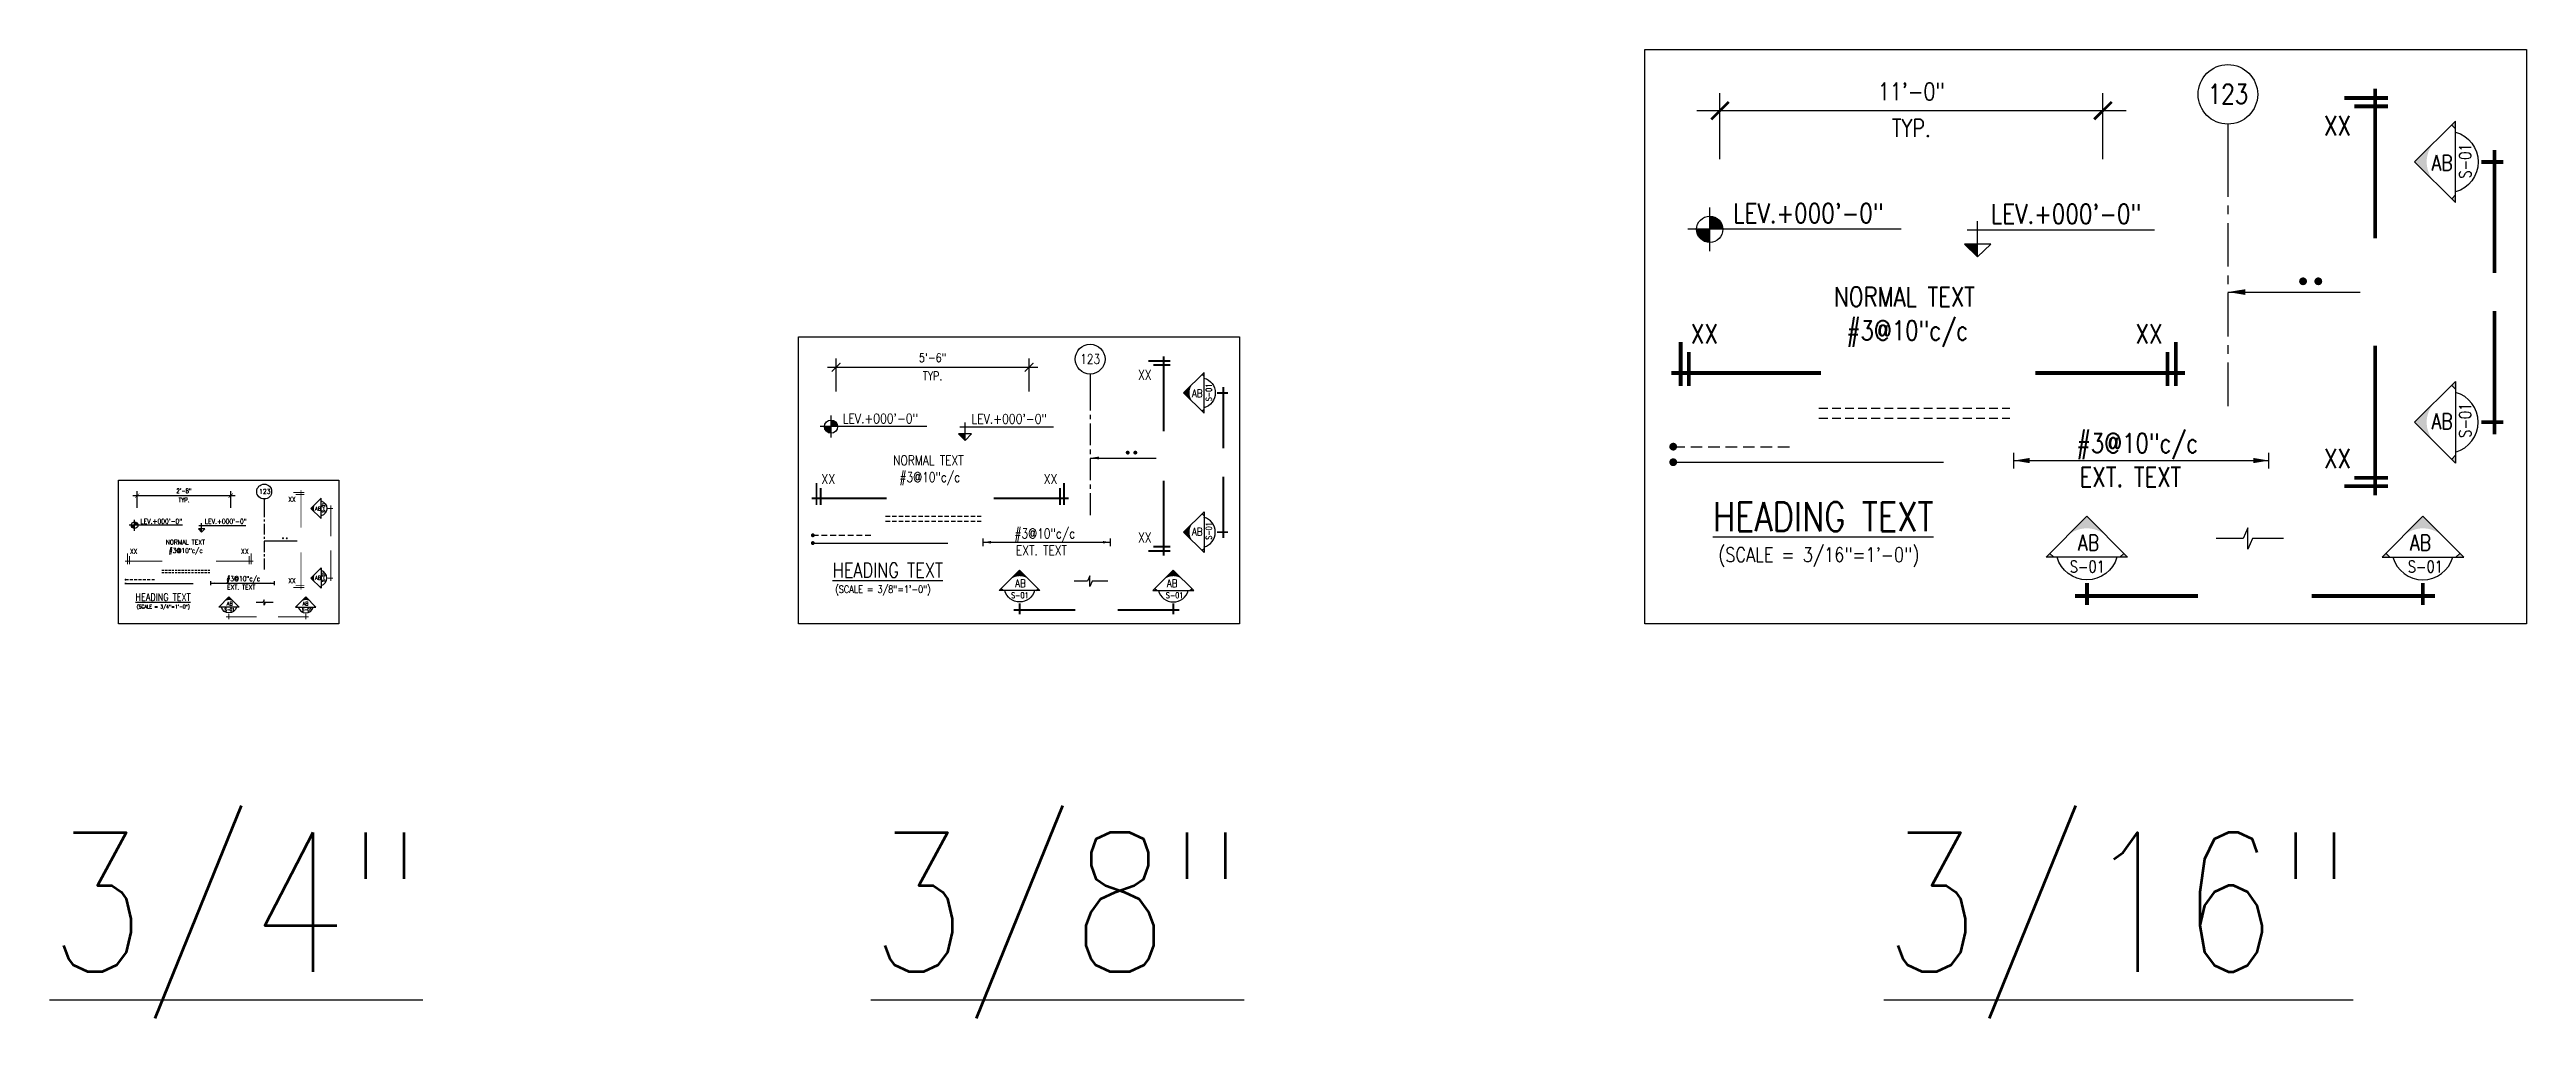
# Model space of a CAD drawing. Header units: inches. Extents: x 17147 to 26472, y -24737 to -16604.
# Drawn here: x 17485 to 18336, y -17530 to -17197 of the extents above; entities that cross this region are included whole.
import ezdxf

# ---------------------------------------------------------------- set-up
doc = ezdxf.new("R2010")
doc.units = ezdxf.units.IN
doc.header["$MEASUREMENT"] = 0
doc.linetypes.add('CENTER', pattern=[2, 1.25, -0.25, 0.25, -0.25])
doc.linetypes.add('HIDDEN', pattern=[0.375, 0.25, -0.125])
for name, color, linetype in [('ARROW', 2, 'Continuous'), ('BEAM', 3, 'HIDDEN'), ('BOTT. BAR', 5, 'Continuous'), ('BREAK', 1, 'Continuous'), ('DIM', 2, 'Continuous'), ('DOT', 2, 'Continuous'), ('Grids', 1, 'CENTER'), ('HEADING', 4, 'Continuous'), ('LEVEL', 2, 'Continuous'), ('SECMARK', 2, 'Continuous'), ('TEXT2', 3, 'Continuous'), ('TEXT3', 4, 'Continuous'), ('TOP BAR', 5, 'HIDDEN')]:
    doc.layers.add(name, color=color, linetype=linetype)
doc.styles.add('DIM 1_1 (A)', font='simplex.shx', dxfattribs={"width": 0.8})
doc.styles.add('DIM 3_16 (A)', font='simplex.shx', dxfattribs={"width": 0.8})
doc.styles.add('DIM 3_4 (A)', font='simplex.shx', dxfattribs={"width": 0.8})
doc.styles.add('DIM 3_8 (A)', font='simplex.shx', dxfattribs={"width": 0.8})
doc.dimstyles.new('DIM 3_16 (A)', dxfattribs={"dimtxt": 6, "dimasz": 6, "dimexe": 6, "dimexo": 6, "dimgap": 3, "dimtad": 1, "dimdec": 0, "dimzin": 3, "dimdsep": 46, "dimlunit": 4, "dimtxsty": 'DIM 3_16 (A)', "dimblk": 'ARCHTICK', "dimcen": 6, "dimdle": 8, "dimclrd": 2, "dimclre": 2, "dimclrt": 3, "dimadec": 0, "dimazin": 2, "dimtfac": 1, "dimtdec": 0, "dimtofl": 0, "dimtmove": 0, "dimatfit": 3, "dimfxl": 0, "dimtolj": 1, "dimtzin": 0, "dimlwd": -1, "dimlwe": -1, "dimarcsym": 0})
doc.dimstyles.new('DIM 3_4 (A)', dxfattribs={"dimtxt": 1.5, "dimasz": 1.5, "dimexe": 1.5, "dimexo": 1.5, "dimgap": 0.75, "dimtad": 1, "dimdec": 0, "dimzin": 3, "dimdsep": 46, "dimlunit": 4, "dimtxsty": 'DIM 3_4 (A)', "dimblk": 'ARCHTICK', "dimcen": 1.5, "dimdle": 1.5, "dimclrd": 2, "dimclre": 2, "dimclrt": 3, "dimadec": 0, "dimazin": 2, "dimtfac": 1, "dimtdec": 0, "dimtofl": 0, "dimtmove": 0, "dimatfit": 3, "dimfxl": 0, "dimtolj": 1, "dimtzin": 0, "dimlwd": -1, "dimlwe": -1, "dimarcsym": 0})
doc.dimstyles.new('DIM 3_8 (A)', dxfattribs={"dimtxt": 3, "dimasz": 3, "dimexe": 3, "dimexo": 3, "dimgap": 1.5, "dimtad": 1, "dimdec": 0, "dimzin": 3, "dimdsep": 46, "dimlunit": 4, "dimtxsty": 'DIM 3_8 (A)', "dimblk": 'ARCHTICK', "dimcen": 3, "dimdle": 3, "dimclrd": 2, "dimclre": 2, "dimclrt": 3, "dimadec": 0, "dimazin": 2, "dimtfac": 1, "dimtdec": 0, "dimtofl": 0, "dimtmove": 0, "dimatfit": 3, "dimfxl": 0, "dimtolj": 1, "dimtzin": 0, "dimlwd": -1, "dimlwe": -1, "dimarcsym": 0})

msp = doc.modelspace()

# ---------------------------------------------------------------- texts
at = {"layer": 'TEXT2', "width": 0.8}
for s, height, style, p in [('NORMAL TEXT', 6.7, 'DIM 3_16 (A)', (18098.03536, -17285.19644)), ('#3@10"c/c', 6.7, 'DIM 3_16 (A)', (18102.32447, -17296.77054)), ('#3@10"c/c', 6.7, 'DIM 3_16 (A)', (18181.45555, -17335.51752)), ('NORMAL TEXT', 3.35, 'DIM 3_8 (A)', (17774.60087, -17339.78526)), ('#3@10"c/c', 3.35, 'DIM 3_8 (A)', (17776.74542, -17345.57231)), ('EXT. TEXT', 6.7, 'DIM 3_16 (A)', (18182.47477, -17347.16461)), ('#3@10"c/c', 3.35, 'DIM 3_8 (A)', (17816.31096, -17364.9458)), ('NORMAL TEXT', 1.675, 'DIM 3_4 (A)', (17524.51373, -17367.07968)), ('#3@10"c/c', 1.675, 'DIM 3_4 (A)', (17525.58601, -17369.9732)), ('EXT. TEXT', 3.35, 'DIM 3_8 (A)', (17816.82057, -17370.76935)), ('#3@10"c/c', 1.675, 'DIM 3_4 (A)', (17545.36878, -17379.65995)), ('EXT. TEXT', 1.675, 'DIM 3_4 (A)', (17545.62358, -17382.57172))]:
    msp.add_text(s, height=height, dxfattribs=dict(at, style=style)).set_placement(p)
at = {"layer": 'TEXT3', "style": 'DIM 1_1 (A)', "width": 0.8}
for s, p in [('%%U3/4"', (17484.57632, -17514.09017)), ('%%U3/8"', (17766.94369, -17514.09017)), ('%%U3/16"', (18115.20336, -17514.09017))]:
    msp.add_text(s, height=48, dxfattribs=at).set_placement(p)

# ---------------------------------------------------------------- blocks, each defined once
blk = doc.blocks.new('_ARCHTICK')
at = {"color": 0, "linetype": 'ByBlock', "const_width": 0.15}
blk.add_lwpolyline([(-0.5, -0.5), (0.5, 0.5)], dxfattribs=at)
blk = doc.blocks.new('*D26')
at = {"layer": 'DEFPOINTS', "color": 0, "transparency": 16777216}
for p in [(17546.88, -17350.23), (17514.72, -17355.9), (17546.88, -17355.9)]:
    blk.add_point(p, dxfattribs=at)
at = {"layer": 'DIM', "color": 2, "transparency": 16777216}
for p, q in [((17513.22, -17350.23), (17548.38, -17350.23)), ((17514.72, -17354.4), (17514.72, -17348.73)), ((17546.88, -17354.4), (17546.88, -17348.73))]:
    blk.add_line(p, q, dxfattribs=at)
at = {"layer": 'DIM', "color": 2, "transparency": 16777216, "xscale": 1.5, "yscale": 1.5, "zscale": 1.5, "rotation": 180}
blk.add_blockref('_ARCHTICK', (17514.72, -17350.23), dxfattribs=at)
at = {"layer": 'DIM', "color": 2, "transparency": 16777216, "xscale": 1.5, "yscale": 1.5, "zscale": 1.5}
blk.add_blockref('_ARCHTICK', (17546.88, -17350.23), dxfattribs=at)
at = {"layer": 'DIM', "color": 3, "transparency": 16777216, "char_height": 1.5, "attachment_point": 5, "style": 'DIM 3_4 (A)'}
for s, insert in [('\\A1;2\'-8"', (17530.8, -17348.59)), ('\\A1;TYP.', (17530.8, -17351.73))]:
    blk.add_mtext(s, dxfattribs=dict(at, insert=insert))
blk = doc.blocks.new('G')
at = {"layer": 'Grids', "color": 2, "linetype": 'Continuous', "ltscale": 1.25}
blk.add_line((0, 0), (0, -1.87), dxfattribs=at)
blk.add_circle((0, 1.91), 1.91, dxfattribs=at)
at = {"layer": 'TEXT3', "style": 'DIM 1_1 (A)', "width": 0.8}
blk.add_attdef('A', (-0.55, 1.35), '', height=1.35, dxfattribs=at)
blk = doc.blocks.new('S (hor)')
at = {"layer": 'SECMARK'}
h = blk.add_hatch(color=256, dxfattribs=at)
h.paths.add_polyline_path([(-2.49, -5.02), (-2.49, -4.52), (-2.74, -4.77)])
h.paths.add_polyline_path([(-2.49, -9.25), (-2.74, -9.5), (-2.49, -9.75)])
blk.add_hatch(color=256, dxfattribs=at).paths.add_polyline_path([(-5.13, -7.13), (-3.86, -5.88, 0.388845), (-3.86, -8.39)])
for p, q in [((-2.49, -4.52), (-5.13, -7.13)), ((-2.49, -4.52), (-2.49, -9.75)), ((-2.49, -5.02), (-2.74, -4.77)), ((-5.13, -7.13), (-2.49, -9.75)), ((-2.49, -9.25), (-2.74, -9.5))]:
    blk.add_line(p, q, dxfattribs=at)
at = {"layer": 'SECMARK', "const_width": 0.25}
for points in [[(0, -7.9), (0, 0)], [(-0.84, -7.13), (0.57, -7.13)]]:
    blk.add_lwpolyline(points, dxfattribs=at)
at = {"layer": 'SECMARK'}
blk.add_arc((-3.03, -7.13), 1.99, 285.6061, 74.3939, dxfattribs=at)
at = {"layer": 'TEXT3', "style": 'DIM 1_1 (A)', "width": 0.8}
blk.add_attdef('A', (-3.71, -7.57), '', height=1, dxfattribs=at)
blk.add_attdef('B', (-1.51, -7.33), '', height=0.75, rotation=90, dxfattribs=at)
blk = doc.blocks.new('S1')
at = {"layer": 'SECMARK', "const_width": 0.25}
for points in [[(0, 9.61), (0, 0)], [(-1.98, 9.01), (0.83, 9.01)], [(-1.34, 8.48), (0.83, 8.48)]]:
    blk.add_lwpolyline(points, dxfattribs=at)
at = {"layer": 'TEXT3', "style": 'DIM 1_1 (A)', "width": 0.8}
blk.add_attdef('A', (-2.65, 6.42), '', height=1.5, dxfattribs=at)
blk = doc.blocks.new('LEV.')
at = {"layer": 'LEVEL'}
h = blk.add_hatch(color=2, dxfattribs=at)
h.paths.add_polyline_path([(0, 0), (-0.84, 0, 0.414214), (0, -0.84)])
h.paths.add_polyline_path([(0, 0.84), (0, 0), (0.84, 0, 0.414214)])
for p, q in [((12.29, 0), (-1.41, 0)), ((0, -1.41), (0, 1.41))]:
    blk.add_line(p, q, dxfattribs=at)
blk.add_circle((0, 0), 0.844, dxfattribs=at)
at = {"layer": 'TEXT3', "style": 'DIM 1_1 (A)', "width": 0.8}
blk.add_attdef('A', (5.25, 0.41), '', height=1.25, dxfattribs=at)
blk = doc.blocks.new('LEV.1')
at = {"layer": 'LEVEL'}
blk.add_hatch(color=2, dxfattribs=at).paths.add_polyline_path([(0, -1.74), (0, -0.92), (-0.84, -0.92)])
for p, q in [((-0.68, 0), (11.35, 0)), ((0, -1.74), (0, 0.54)), ((0, -1.74), (-0.84, -0.92)), ((0.84, -0.92), (-0.84, -0.92)), ((0, -1.74), (0.84, -0.92))]:
    blk.add_line(p, q, dxfattribs=at)
at = {"layer": 'TEXT3', "style": 'DIM 1_1 (A)', "width": 0.8}
blk.add_attdef('A', (4.05, 0.4), '', height=1.25, dxfattribs=at)
blk = doc.blocks.new('S(VER)')
at = {"layer": 'SECMARK'}
blk.add_hatch(color=256, dxfattribs=at).paths.add_polyline_path([(7.13, 5.13), (5.88, 3.86, -0.388845), (8.39, 3.86)])
h = blk.add_hatch(color=256, dxfattribs=at)
h.paths.add_polyline_path([(4.77, 2.74), (4.52, 2.49), (5.02, 2.49)])
h.paths.add_polyline_path([(9.75, 2.49), (9.5, 2.74), (9.25, 2.49)])
for p, q in [((4.52, 2.49), (7.13, 5.13)), ((7.13, 5.13), (9.75, 2.49)), ((4.52, 2.49), (9.75, 2.49)), ((5.02, 2.49), (4.77, 2.74)), ((9.25, 2.49), (9.5, 2.74))]:
    blk.add_line(p, q, dxfattribs=at)
at = {"layer": 'SECMARK', "const_width": 0.25}
for points in [[(7.9, 0), (0, 0)], [(7.13, 0.84), (7.13, -0.57)]]:
    blk.add_lwpolyline(points, dxfattribs=at)
at = {"layer": 'SECMARK'}
blk.add_arc((7.13, 3.03), 1.99, 195.6061, 344.3939, dxfattribs=at)
at = {"layer": 'TEXT3', "style": 'DIM 1_1 (A)'}
for tag, p, height, width in [('A', (6.74, 2.92), 1, 0.8), ('B', (6.87, 1.44), 0.75, 0.7)]:
    blk.add_attdef(tag, p, '', height=height, dxfattribs=dict(at, width=width))
blk = doc.blocks.new('HEAD')
at = {"layer": 'HEADING', "style": 'DIM 1_1 (A)', "width": 0.8}
blk.add_attdef('A', (1, 0.23), '', height=2, dxfattribs=at)
at = {"layer": 'TEXT2', "style": 'DIM 1_1 (A)', "width": 0.8}
blk.add_attdef('B', (1.35, -1.34), '', height=1, dxfattribs=at)
blk = doc.blocks.new('*D27')
at = {"layer": 'DEFPOINTS', "color": 0, "transparency": 16777216}
for p in [(17821.33, -17306.08), (17755, -17317.43), (17821.33, -17317.43)]:
    blk.add_point(p, dxfattribs=at)
at = {"layer": 'DIM', "color": 2, "transparency": 16777216}
for p, q in [((17752, -17306.08), (17824.33, -17306.08)), ((17755, -17314.43), (17755, -17303.08)), ((17821.33, -17314.43), (17821.33, -17303.08))]:
    blk.add_line(p, q, dxfattribs=at)
at = {"layer": 'DIM', "color": 2, "transparency": 16777216, "xscale": 3, "yscale": 3, "zscale": 3, "rotation": 180}
blk.add_blockref('_ARCHTICK', (17755, -17306.08), dxfattribs=at)
at = {"layer": 'DIM', "color": 2, "transparency": 16777216, "xscale": 3, "yscale": 3, "zscale": 3}
blk.add_blockref('_ARCHTICK', (17821.33, -17306.08), dxfattribs=at)
at = {"layer": 'DIM', "color": 3, "transparency": 16777216, "char_height": 3, "attachment_point": 5, "style": 'DIM 3_8 (A)'}
for s, insert in [('\\A1;5\'-6"', (17788.17, -17302.8)), ('\\A1;TYP.', (17788.17, -17309.08))]:
    blk.add_mtext(s, dxfattribs=dict(at, insert=insert))
blk = doc.blocks.new('*D28')
at = {"layer": 'DEFPOINTS', "color": 0, "transparency": 16777216}
for p in [(18190.5, -17217.79), (18058.84, -17240.48), (18190.5, -17240.48)]:
    blk.add_point(p, dxfattribs=at)
at = {"layer": 'DIM', "color": 2, "transparency": 16777216}
for p, q in [((18058.84, -17234.48), (18058.84, -17211.79)), ((18190.5, -17234.48), (18190.5, -17211.79)), ((18050.84, -17217.79), (18198.5, -17217.79))]:
    blk.add_line(p, q, dxfattribs=at)
at = {"layer": 'DIM', "color": 2, "transparency": 16777216, "xscale": 6, "yscale": 6, "zscale": 6, "rotation": 180}
blk.add_blockref('_ARCHTICK', (18058.84, -17217.79), dxfattribs=at)
at = {"layer": 'DIM', "color": 2, "transparency": 16777216, "xscale": 6, "yscale": 6, "zscale": 6}
blk.add_blockref('_ARCHTICK', (18190.5, -17217.79), dxfattribs=at)
at = {"layer": 'DIM', "color": 3, "transparency": 16777216, "char_height": 6, "attachment_point": 5, "style": 'DIM 3_16 (A)'}
for s, insert in [('\\A1;11\'-0"', (18124.67, -17211.22)), ('\\A1;TYP.', (18124.67, -17223.79))]:
    blk.add_mtext(s, dxfattribs=dict(at, insert=insert))

# ---------------------------------------------------------------- dimensions: what is measured, and where the dimension line sits
at = {"layer": 'DIM'}
for base, p1, p2, dimstyle, picture, middle in [((18190.50126, -17217.7949), (18058.84186, -17240.47643), (18190.50126, -17240.47643), 'DIM 3_16 (A)', '*D28', (18124.67156, -17217.7949)), ((17821.33382, -17306.08449), (17755.00412, -17317.42526), (17821.33382, -17317.42526), 'DIM 3_8 (A)', '*D27', (17788.16897, -17306.08449)), ((17546.8802, -17350.22929), (17514.71535, -17355.89967), (17546.8802, -17355.89967), 'DIM 3_4 (A)', '*D26', (17530.79778, -17350.22929))]:
    dim = msp.add_linear_dim(base=base, p1=p1, p2=p2, text='<>\\XTYP.', dimstyle=dimstyle, dxfattribs=at)
    dim.commit()
    dim.dimension.update_dxf_attribs({"geometry": picture, "text_midpoint": middle})

# ---------------------------------------------------------------- linework, layer by layer
for points in [[(18032.97341, -17196.78984), (18336.09327, -17196.78984), (18336.09327, -17394.37409), (18032.97341, -17394.37409)], [(17742.06989, -17295.58197), (17893.62982, -17295.58197), (17893.62982, -17394.37409), (17742.06989, -17394.37409)], [(17508.24824, -17344.97803), (17584.0282, -17344.97803), (17584.0282, -17394.37409), (17508.24824, -17394.37409)]]:
    msp.add_lwpolyline(points, close=True)
at = {"layer": 'ARROW', "color": 4}
for p, q in [((18159.88807, -17340.8601), (18159.88807, -17335.5001)), ((18247.55077, -17340.8601), (18247.55077, -17335.5001)), ((17805.52722, -17367.61709), (17805.52722, -17364.93709)), ((17849.35857, -17367.61709), (17849.35857, -17364.93709)), ((17539.9769, -17380.99559), (17539.9769, -17379.65559)), ((17561.89258, -17380.99559), (17561.89258, -17379.65559))]:
    msp.add_line(p, q, dxfattribs=at)
at = {"layer": 'ARROW', "color": 2}
for p, q in [((18159.88807, -17338.1801), (18247.55077, -17338.1801)), ((17805.52722, -17366.27709), (17849.35857, -17366.27709)), ((17539.9769, -17380.32559), (17561.89258, -17380.32559))]:
    msp.add_line(p, q, dxfattribs=at)
for points in [[(18165.24807, -17337.28677), (18165.24807, -17339.07343), (18159.88807, -17338.1801)], [(18242.19077, -17337.28677), (18242.19077, -17339.07343), (18247.55077, -17338.1801)], [(17808.20722, -17365.83043), (17808.20722, -17366.72376), (17805.52722, -17366.27709)], [(17846.67857, -17365.83043), (17846.67857, -17366.72376), (17849.35857, -17366.27709)], [(17541.3169, -17380.10226), (17541.3169, -17380.54892), (17539.9769, -17380.32559)], [(17560.55258, -17380.10226), (17560.55258, -17380.54892), (17561.89258, -17380.32559)]]:
    msp.add_solid(points, dxfattribs=at)
at = {"layer": 'BEAM', "ltscale": 12}
for p, q in [((18092.86933, -17320.21206), (18158.50316, -17320.21206)), ((18092.86933, -17323.6422), (18158.50316, -17323.6422))]:
    msp.add_line(p, q, dxfattribs=at)
at = {"layer": 'BEAM', "ltscale": 6}
for p, q in [((17772.01785, -17357.29307), (17804.83477, -17357.29307)), ((17772.01785, -17359.00814), (17804.83477, -17359.00814))]:
    msp.add_line(p, q, dxfattribs=at)
at = {"layer": 'BEAM', "ltscale": 3}
for p, q in [((17523.22222, -17375.83358), (17539.63068, -17375.83358)), ((17523.22222, -17376.69112), (17539.63068, -17376.69112))]:
    msp.add_line(p, q, dxfattribs=at)
at = {"layer": 'BOTT. BAR'}
for p, q in [((18042.76493, -17338.74319), (18135.66542, -17338.74319)), ((17746.96565, -17366.55864), (17793.4159, -17366.55864)), ((17510.69612, -17380.46636), (17533.92124, -17380.46636))]:
    msp.add_line(p, q, dxfattribs=at)
for points, const_width in [([(18042.09493, -17338.74319, 1), (18043.43493, -17338.74319, 1)], 1.34), ([(17746.63065, -17366.55864, 1), (17747.30065, -17366.55864, 1)], 0.67), ([(17510.52862, -17380.46636, 1), (17510.86362, -17380.46636, 1)], 0.335)]:
    msp.add_lwpolyline(points, format="xyb", close=True, dxfattribs=dict(at, const_width=const_width))
at = {"layer": 'BREAK', "linetype": 'Continuous'}
for points in [[(18252.59644, -17365.01097), (18241.92455, -17365.01097), (18240.31655, -17368.69259), (18240.31655, -17361.32936), (18238.70855, -17365.01097), (18229.37175, -17365.01097)], [(17848.38587, -17379.69253), (17843.04993, -17379.69253), (17842.24593, -17381.53334), (17842.24593, -17377.85172), (17841.44193, -17379.69253), (17836.77353, -17379.69253)], [(17561.40623, -17387.03331), (17558.73826, -17387.03331), (17558.33626, -17387.95372), (17558.33626, -17386.11291), (17557.93426, -17387.03331), (17555.60006, -17387.03331)]]:
    msp.add_lwpolyline(points, dxfattribs=at)
at = {"layer": 'DOT'}
for points, const_width in [([(18258.61964, -17276.5176, 1), (18259.95964, -17276.5176, 1)], 1.34), ([(18263.85915, -17276.5176, 1), (18265.19915, -17276.5176, 1)], 1.34), ([(17854.89301, -17335.44585, 1), (17855.56301, -17335.44585, 1)], 0.67), ([(17857.51276, -17335.44585, 1), (17858.18276, -17335.44585, 1)], 0.67), ([(17564.6598, -17364.90997, 1), (17564.9948, -17364.90997, 1)], 0.335), ([(17565.96968, -17364.90997, 1), (17566.30468, -17364.90997, 1)], 0.335)]:
    msp.add_lwpolyline(points, format="xyb", close=True, dxfattribs=dict(at, const_width=const_width))
at = {"layer": 'Grids', "ltscale": 12}
msp.add_line((18233.44969, -17232.476), (18233.44969, -17321.36167), dxfattribs=at)
at = {"layer": 'Grids', "ltscale": 6}
msp.add_line((17842.30803, -17313.42505), (17842.30803, -17357.86788), dxfattribs=at)
at = {"layer": 'Grids', "ltscale": 3}
msp.add_line((17558.36731, -17353.89957), (17558.36731, -17376.12098), dxfattribs=at)
at = {"layer": 'TOP BAR', "ltscale": 16}
msp.add_line((18042.76493, -17333.40058), (18083.83325, -17333.40058), dxfattribs=at)
at = {"layer": 'TOP BAR', "ltscale": 8}
msp.add_line((17746.96565, -17363.88733), (17767.49981, -17363.88733), dxfattribs=at)
at = {"layer": 'TOP BAR', "ltscale": 4}
msp.add_line((17510.69612, -17379.13071), (17520.9632, -17379.13071), dxfattribs=at)
at = {"layer": 'TOP BAR', "linetype": 'ByBlock'}
for points, const_width in [([(18042.09493, -17333.40058, 1), (18043.43493, -17333.40058, 1)], 1.34), ([(17746.63065, -17363.88733, 1), (17747.30065, -17363.88733, 1)], 0.67), ([(17510.52862, -17379.13071, 1), (17510.86362, -17379.13071, 1)], 0.335)]:
    msp.add_lwpolyline(points, format="xyb", close=True, dxfattribs=dict(at, const_width=const_width))

# ---------------------------------------------------------------- block references
ref = msp.add_blockref('G', (18233.44969, -17222.44991), dxfattribs=dict(xscale=5.360000000000582, yscale=5.360000000000582, zscale=5.360000000000582))
ref.add_attrib('A', '123', (18226.47894, -17215.44385), dxfattribs={"layer": 'TEXT3', "height": 6.7, "style": 'DIM 3_16 (A)', "width": 0.8125})
ref = msp.add_blockref('S1', (18284.0807, -17261.76472), dxfattribs=dict(xscale=5.360000000000582, yscale=5.360000000000582, zscale=5.360000000000582))
ref.add_attrib('A', 'XX', (18266.4272, -17226.34754), dxfattribs={"layer": 'TEXT3', "height": 6.7, "style": 'DIM 3_16 (A)', "width": 0.8125})
ref = msp.add_blockref('S (hor)', (18325.09997, -17273.67907), dxfattribs=dict(xscale=-5.360000000000582, yscale=5.360000000000582, zscale=5.36, rotation=180))
ref.add_attrib('A', 'AB', (18303.4392, -17238.45842), dxfattribs={"layer": 'TEXT3', "height": 5.36, "style": 'DIM 3_16 (A)', "width": 0.8125})
ref.add_attrib('B', 'S-01', (18317.0311, -17241.16255), dxfattribs={"layer": 'TEXT3', "height": 4.02, "rotation": 90, "style": 'DIM 3_16 (A)', "width": 0.8125})
ref = msp.add_blockref('LEV.', (18055.30813, -17258.64005), dxfattribs=dict(xscale=5.360000000000582, yscale=5.360000000000582, zscale=5.360000000000582))
ref.add_attrib('A', 'LEV.+000\'-0"', (18063.3318, -17256.43342), dxfattribs={"layer": 'TEXT3', "height": 6.7, "style": 'DIM 3_16 (A)', "width": 0.8125})
ref = msp.add_blockref('LEV.1', (18147.42236, -17258.76551), dxfattribs=dict(xscale=5.360000000000582, yscale=5.360000000000582, zscale=5.360000000000582))
ref.add_attrib('A', 'LEV.+000\'-0"', (18151.9142, -17256.6891), dxfattribs={"layer": 'TEXT3', "height": 6.7, "style": 'DIM 3_16 (A)', "width": 0.8125})
ref = msp.add_blockref('S1', (18093.60214, -17308.03182), dxfattribs=dict(xscale=-5.360000000000582, yscale=5.360000000000582, zscale=5.36, rotation=90))
ref.add_attrib('A', 'XX', (18048.78939, -17297.94162), dxfattribs={"layer": 'TEXT3', "height": 6.7, "style": 'DIM 3_16 (A)', "width": 0.8125})
ref = msp.add_blockref('S1', (18167.24442, -17308.03182), dxfattribs=dict(xscale=5.360000000000582, yscale=5.360000000000582, zscale=5.360000000000582, rotation=270))
ref.add_attrib('A', 'XX', (18201.64346, -17297.94162), dxfattribs={"layer": 'TEXT3', "height": 6.7, "style": 'DIM 3_16 (A)', "width": 0.8125})
ref = msp.add_blockref('S (hor)', (18325.09997, -17286.76851), dxfattribs=dict(xscale=5.360000000000582, yscale=5.360000000000582, zscale=5.360000000000582))
ref.add_attrib('A', 'AB', (18303.4392, -17327.34916), dxfattribs={"layer": 'TEXT3', "height": 5.36, "style": 'DIM 3_16 (A)', "width": 0.8125})
ref.add_attrib('B', 'S-01', (18317.0311, -17330.32807), dxfattribs={"layer": 'TEXT3', "height": 4.02, "rotation": 90, "style": 'DIM 3_16 (A)', "width": 0.8125})
ref = msp.add_blockref('G', (17842.30803, -17308.412), dxfattribs=dict(xscale=2.680000000000291, yscale=2.680000000000291, zscale=2.680000000000291))
ref.add_attrib('A', '123', (17838.82266, -17304.90897), dxfattribs={"layer": 'TEXT3', "height": 3.35, "style": 'DIM 3_8 (A)', "width": 0.8125})
ref = msp.add_blockref('S1', (17867.62354, -17328.0694), dxfattribs=dict(xscale=2.680000000000291, yscale=2.680000000000291, zscale=2.680000000000291))
ref.add_attrib('A', 'XX', (17858.79679, -17310.36081), dxfattribs={"layer": 'TEXT3', "height": 3.35, "style": 'DIM 3_8 (A)', "width": 0.8125})
ref = msp.add_blockref('S1', (18284.0807, -17298.68286), dxfattribs=dict(xscale=-5.360000000000582, yscale=5.360000000000582, zscale=5.36, rotation=180))
ref.add_attrib('A', 'XX', (18266.4272, -17340.80004), dxfattribs={"layer": 'TEXT3', "height": 6.7, "style": 'DIM 3_16 (A)', "width": 0.8125})
ref = msp.add_blockref('S (hor)', (17888.13317, -17334.02658), dxfattribs=dict(xscale=-2.680000000000291, yscale=2.680000000000291, zscale=2.68, rotation=180))
ref.add_attrib('A', 'AB', (17877.30279, -17316.41626), dxfattribs={"layer": 'TEXT3', "height": 2.68, "style": 'DIM 3_8 (A)', "width": 0.8125})
ref.add_attrib('B', 'S-01', (17884.09874, -17317.76832), dxfattribs={"layer": 'TEXT3', "height": 2.01, "rotation": 90, "style": 'DIM 3_8 (A)', "width": 0.8125})
ref = msp.add_blockref('LEV.', (17753.23725, -17326.50707), dxfattribs=dict(xscale=2.680000000000291, yscale=2.680000000000291, zscale=2.680000000000291))
ref.add_attrib('A', 'LEV.+000\'-0"', (17757.24909, -17325.40375), dxfattribs={"layer": 'TEXT3', "height": 3.35, "style": 'DIM 3_8 (A)', "width": 0.8125})
ref = msp.add_blockref('LEV.1', (17799.29437, -17326.5698), dxfattribs=dict(xscale=2.680000000000291, yscale=2.680000000000291, zscale=2.680000000000291))
ref.add_attrib('A', 'LEV.+000\'-0"', (17801.54028, -17325.53159), dxfattribs={"layer": 'TEXT3', "height": 3.35, "style": 'DIM 3_8 (A)', "width": 0.8125})
ref = msp.add_blockref('S1', (17772.38426, -17351.20296), dxfattribs=dict(xscale=-2.680000000000291, yscale=2.680000000000291, zscale=2.68, rotation=90))
ref.add_attrib('A', 'XX', (17749.97788, -17346.15785), dxfattribs={"layer": 'TEXT3', "height": 3.35, "style": 'DIM 3_8 (A)', "width": 0.8125})
ref = msp.add_blockref('S1', (17809.2054, -17351.20296), dxfattribs=dict(xscale=2.680000000000291, yscale=2.680000000000291, zscale=2.680000000000291, rotation=270))
ref.add_attrib('A', 'XX', (17826.40492, -17346.15785), dxfattribs={"layer": 'TEXT3', "height": 3.35, "style": 'DIM 3_8 (A)', "width": 0.8125})
ref = msp.add_blockref('S1', (17867.62354, -17345.09993), dxfattribs=dict(xscale=-2.680000000000291, yscale=2.680000000000291, zscale=2.68, rotation=180))
ref.add_attrib('A', 'XX', (17858.79679, -17366.31945), dxfattribs={"layer": 'TEXT3', "height": 3.35, "style": 'DIM 3_8 (A)', "width": 0.8125})
ref = msp.add_blockref('S (hor)', (17888.13317, -17343.69564), dxfattribs=dict(xscale=2.680000000000291, yscale=2.680000000000291, zscale=2.680000000000291))
ref.add_attrib('A', 'AB', (17877.30279, -17363.98596), dxfattribs={"layer": 'TEXT3', "height": 2.68, "style": 'DIM 3_8 (A)', "width": 0.8125})
ref.add_attrib('B', 'S-01', (17884.09874, -17365.39047), dxfattribs={"layer": 'TEXT3', "height": 2.01, "rotation": 90, "style": 'DIM 3_8 (A)', "width": 0.8125})
ref = msp.add_blockref('G', (17558.36731, -17351.39304), dxfattribs=dict(xscale=1.340000000000146, yscale=1.340000000000146, zscale=1.340000000000146))
ref.add_attrib('A', '123', (17556.62462, -17349.64153), dxfattribs={"layer": 'TEXT3', "height": 1.675, "style": 'DIM 3_4 (A)', "width": 0.8125})
ref = msp.add_blockref('S1', (17571.02506, -17361.22175), dxfattribs=dict(xscale=1.340000000000146, yscale=1.340000000000146, zscale=1.340000000000146))
ref.add_attrib('A', 'XX', (17566.61169, -17352.36745), dxfattribs={"layer": 'TEXT3', "height": 1.675, "style": 'DIM 3_4 (A)', "width": 0.8125})
ref = msp.add_blockref('S (hor)', (17581.27988, -17364.20034), dxfattribs=dict(xscale=-1.340000000000146, yscale=1.340000000000146, zscale=1.34, rotation=180))
ref.add_attrib('A', 'AB', (17575.86469, -17355.39517), dxfattribs={"layer": 'TEXT3', "height": 1.34, "style": 'DIM 3_4 (A)', "width": 0.8125})
ref.add_attrib('B', 'S-01', (17579.26266, -17356.0712), dxfattribs={"layer": 'TEXT3', "height": 1.005, "rotation": 90, "style": 'DIM 3_4 (A)', "width": 0.8125})
ref = msp.add_blockref('HEAD', (18050.9975, -17363.67584), dxfattribs=dict(xscale=5.360000000000582, yscale=5.360000000000582, zscale=5.360000000000582))
ref.add_attrib('A', '%%UHEADING TEXT', (18056.38034, -17362.43831), dxfattribs={"layer": 'HEADING', "height": 10, "style": 'DIM 3_16 (A)', "width": 0.8125})
ref.add_attrib('B', '(SCALE = 3/16"=1\'-0")', (18058.23259, -17373.03761), dxfattribs={"layer": 'TEXT2', "height": 5, "style": 'DIM 3_16 (A)', "width": 0.8125})
ref = msp.add_blockref('LEV.', (17513.83192, -17360.44058), dxfattribs=dict(xscale=1.340000000000146, yscale=1.340000000000146, zscale=1.340000000000146))
ref.add_attrib('A', 'LEV.+000\'-0"', (17515.83784, -17359.88892), dxfattribs={"layer": 'TEXT3', "height": 1.675, "style": 'DIM 3_4 (A)', "width": 0.8125})
ref = msp.add_blockref('LEV.1', (17536.86048, -17360.47194), dxfattribs=dict(xscale=1.340000000000146, yscale=1.340000000000146, zscale=1.340000000000146))
ref.add_attrib('A', 'LEV.+000\'-0"', (17537.98344, -17359.95284), dxfattribs={"layer": 'TEXT3', "height": 1.675, "style": 'DIM 3_4 (A)', "width": 0.8125})
ref = msp.add_blockref('S(VER)', (18223.20766, -17384.80187), dxfattribs=dict(xscale=-5.360000000000582, yscale=5.360000000000582, zscale=5.36))
ref.add_attrib('A', 'AB', (18181.95173, -17369.13219), dxfattribs={"layer": 'TEXT3', "height": 5.36, "style": 'DIM 3_16 (A)', "width": 0.8125})
ref.add_attrib('B', 'S-01', (18179.09787, -17376.66332), dxfattribs={"layer": 'TEXT3', "height": 4.02, "style": 'DIM 3_16 (A)', "width": 0.8125})
ref = msp.add_blockref('S(VER)', (18262.25197, -17384.80187), dxfattribs=dict(xscale=5.360000000000582, yscale=5.360000000000582, zscale=5.360000000000582))
ref.add_attrib('A', 'AB', (18296.04218, -17369.13219), dxfattribs={"layer": 'TEXT3', "height": 5.36, "style": 'DIM 3_16 (A)', "width": 0.8125})
ref.add_attrib('B', 'S-01', (18295.31873, -17376.66332), dxfattribs={"layer": 'TEXT3', "height": 4.02, "style": 'DIM 3_16 (A)', "width": 0.8125})
ref = msp.add_blockref('S1', (17523.40542, -17372.78852), dxfattribs=dict(xscale=-1.340000000000146, yscale=1.340000000000146, zscale=1.34, rotation=90))
ref.add_attrib('A', 'XX', (17512.20224, -17370.26597), dxfattribs={"layer": 'TEXT3', "height": 1.675, "style": 'DIM 3_4 (A)', "width": 0.8125})
ref = msp.add_blockref('S1', (17541.81599, -17372.78852), dxfattribs=dict(xscale=1.340000000000146, yscale=1.340000000000146, zscale=1.340000000000146, rotation=270))
ref.add_attrib('A', 'XX', (17550.41575, -17370.26597), dxfattribs={"layer": 'TEXT3', "height": 1.675, "style": 'DIM 3_4 (A)', "width": 0.8125})
ref = msp.add_blockref('S1', (17571.02506, -17369.73701), dxfattribs=dict(xscale=-1.340000000000146, yscale=1.340000000000146, zscale=1.34, rotation=180))
ref.add_attrib('A', 'XX', (17566.61169, -17380.34677), dxfattribs={"layer": 'TEXT3', "height": 1.675, "style": 'DIM 3_4 (A)', "width": 0.8125})
ref = msp.add_blockref('S (hor)', (17581.27988, -17369.03486), dxfattribs=dict(xscale=1.340000000000146, yscale=1.340000000000146, zscale=1.340000000000146))
ref.add_attrib('A', 'AB', (17575.86469, -17379.18002), dxfattribs={"layer": 'TEXT3', "height": 1.34, "style": 'DIM 3_4 (A)', "width": 0.8125})
ref.add_attrib('B', 'S-01', (17579.26266, -17379.88228), dxfattribs={"layer": 'TEXT3', "height": 1.005, "rotation": 90, "style": 'DIM 3_4 (A)', "width": 0.8125})
ref = msp.add_blockref('HEAD', (17751.08194, -17379.02496), dxfattribs=dict(xscale=2.680000000000291, yscale=2.680000000000291, zscale=2.680000000000291))
ref.add_attrib('A', '%%UHEADING TEXT', (17753.77336, -17378.4062), dxfattribs={"layer": 'HEADING', "height": 5, "style": 'DIM 3_8 (A)', "width": 0.8125})
ref.add_attrib('B', '(SCALE = 3/8"=1\'-0")', (17754.69948, -17383.70585), dxfattribs={"layer": 'TEXT2', "height": 2.5, "style": 'DIM 3_8 (A)', "width": 0.8125})
ref = msp.add_blockref('S(VER)', (17837.18702, -17389.58798), dxfattribs=dict(xscale=-2.680000000000291, yscale=2.680000000000291, zscale=2.68))
ref.add_attrib('A', 'AB', (17816.55905, -17381.75314), dxfattribs={"layer": 'TEXT3', "height": 2.68, "style": 'DIM 3_8 (A)', "width": 0.8125})
ref.add_attrib('B', 'S-01', (17815.13212, -17385.51871), dxfattribs={"layer": 'TEXT3', "height": 2.01, "style": 'DIM 3_8 (A)', "width": 0.8125})
ref = msp.add_blockref('S(VER)', (17851.80193, -17389.58798), dxfattribs=dict(xscale=2.679999999993015, yscale=2.679999999993015, zscale=2.679999999993015))
ref.add_attrib('A', 'AB', (17868.69703, -17381.75314), dxfattribs={"layer": 'TEXT3', "height": 2.68, "style": 'DIM 3_8 (A)', "width": 0.8125})
ref.add_attrib('B', 'S-01', (17868.33531, -17385.51871), dxfattribs={"layer": 'TEXT3', "height": 2.01, "style": 'DIM 3_8 (A)', "width": 0.8125})
ref = msp.add_blockref('HEAD', (17512.75426, -17386.69953), dxfattribs=dict(xscale=1.340000000000146, yscale=1.340000000000146, zscale=1.340000000000146))
ref.add_attrib('A', '%%UHEADING TEXT', (17514.09997, -17386.39014), dxfattribs={"layer": 'HEADING', "height": 2.5, "style": 'DIM 3_4 (A)', "width": 0.8125})
ref.add_attrib('B', '(SCALE = 3/4"=1\'-0")', (17514.56304, -17389.03997), dxfattribs={"layer": 'TEXT2', "height": 1.25, "style": 'DIM 3_4 (A)', "width": 0.8125})
ref = msp.add_blockref('S(VER)', (17555.8068, -17391.98103), dxfattribs=dict(xscale=-1.340000000000146, yscale=1.340000000000146, zscale=1.34))
ref.add_attrib('A', 'AB', (17545.49282, -17388.06361), dxfattribs={"layer": 'TEXT3', "height": 1.34, "style": 'DIM 3_4 (A)', "width": 0.8125})
ref.add_attrib('B', 'S-01', (17544.77935, -17389.9464), dxfattribs={"layer": 'TEXT3', "height": 1.005, "style": 'DIM 3_4 (A)', "width": 0.8125})
ref = msp.add_blockref('S(VER)', (17563.11426, -17391.98103), dxfattribs=dict(xscale=1.339999999996508, yscale=1.339999999996508, zscale=1.339999999996508))
ref.add_attrib('A', 'AB', (17571.56181, -17388.06361), dxfattribs={"layer": 'TEXT3', "height": 1.34, "style": 'DIM 3_4 (A)', "width": 0.8125})
ref.add_attrib('B', 'S-01', (17571.38095, -17389.9464), dxfattribs={"layer": 'TEXT3', "height": 1.005, "style": 'DIM 3_4 (A)', "width": 0.8125})

msp.set_redraw_order([(e.dxf.handle, doc.entitydb.next_handle()) for e in msp.query("TEXT MTEXT ATTDEF DIMENSION ARC_DIMENSION")])  # texts and dimensions are drawn at this point

# ---------------------------------------------------------------- leaders
at = {"layer": 'DIM'}
for points, dimstyle in [([(18233.44969, -17280.22379), (18278.87674, -17280.22379)], 'DIM 3_16 (A)'), ([(17842.30803, -17337.29894), (17865.02156, -17337.29894)], 'DIM 3_8 (A)')]:
    msp.add_leader(points, dimstyle=dimstyle, dxfattribs=at)
msp.add_leader([(17558.36731, -17365.83651), (17569.72407, -17365.83651)], dimstyle='DIM 3_4 (A)', override={"dimscale": 1}, dxfattribs=at)

doc.saveas('drawing.dxf')
